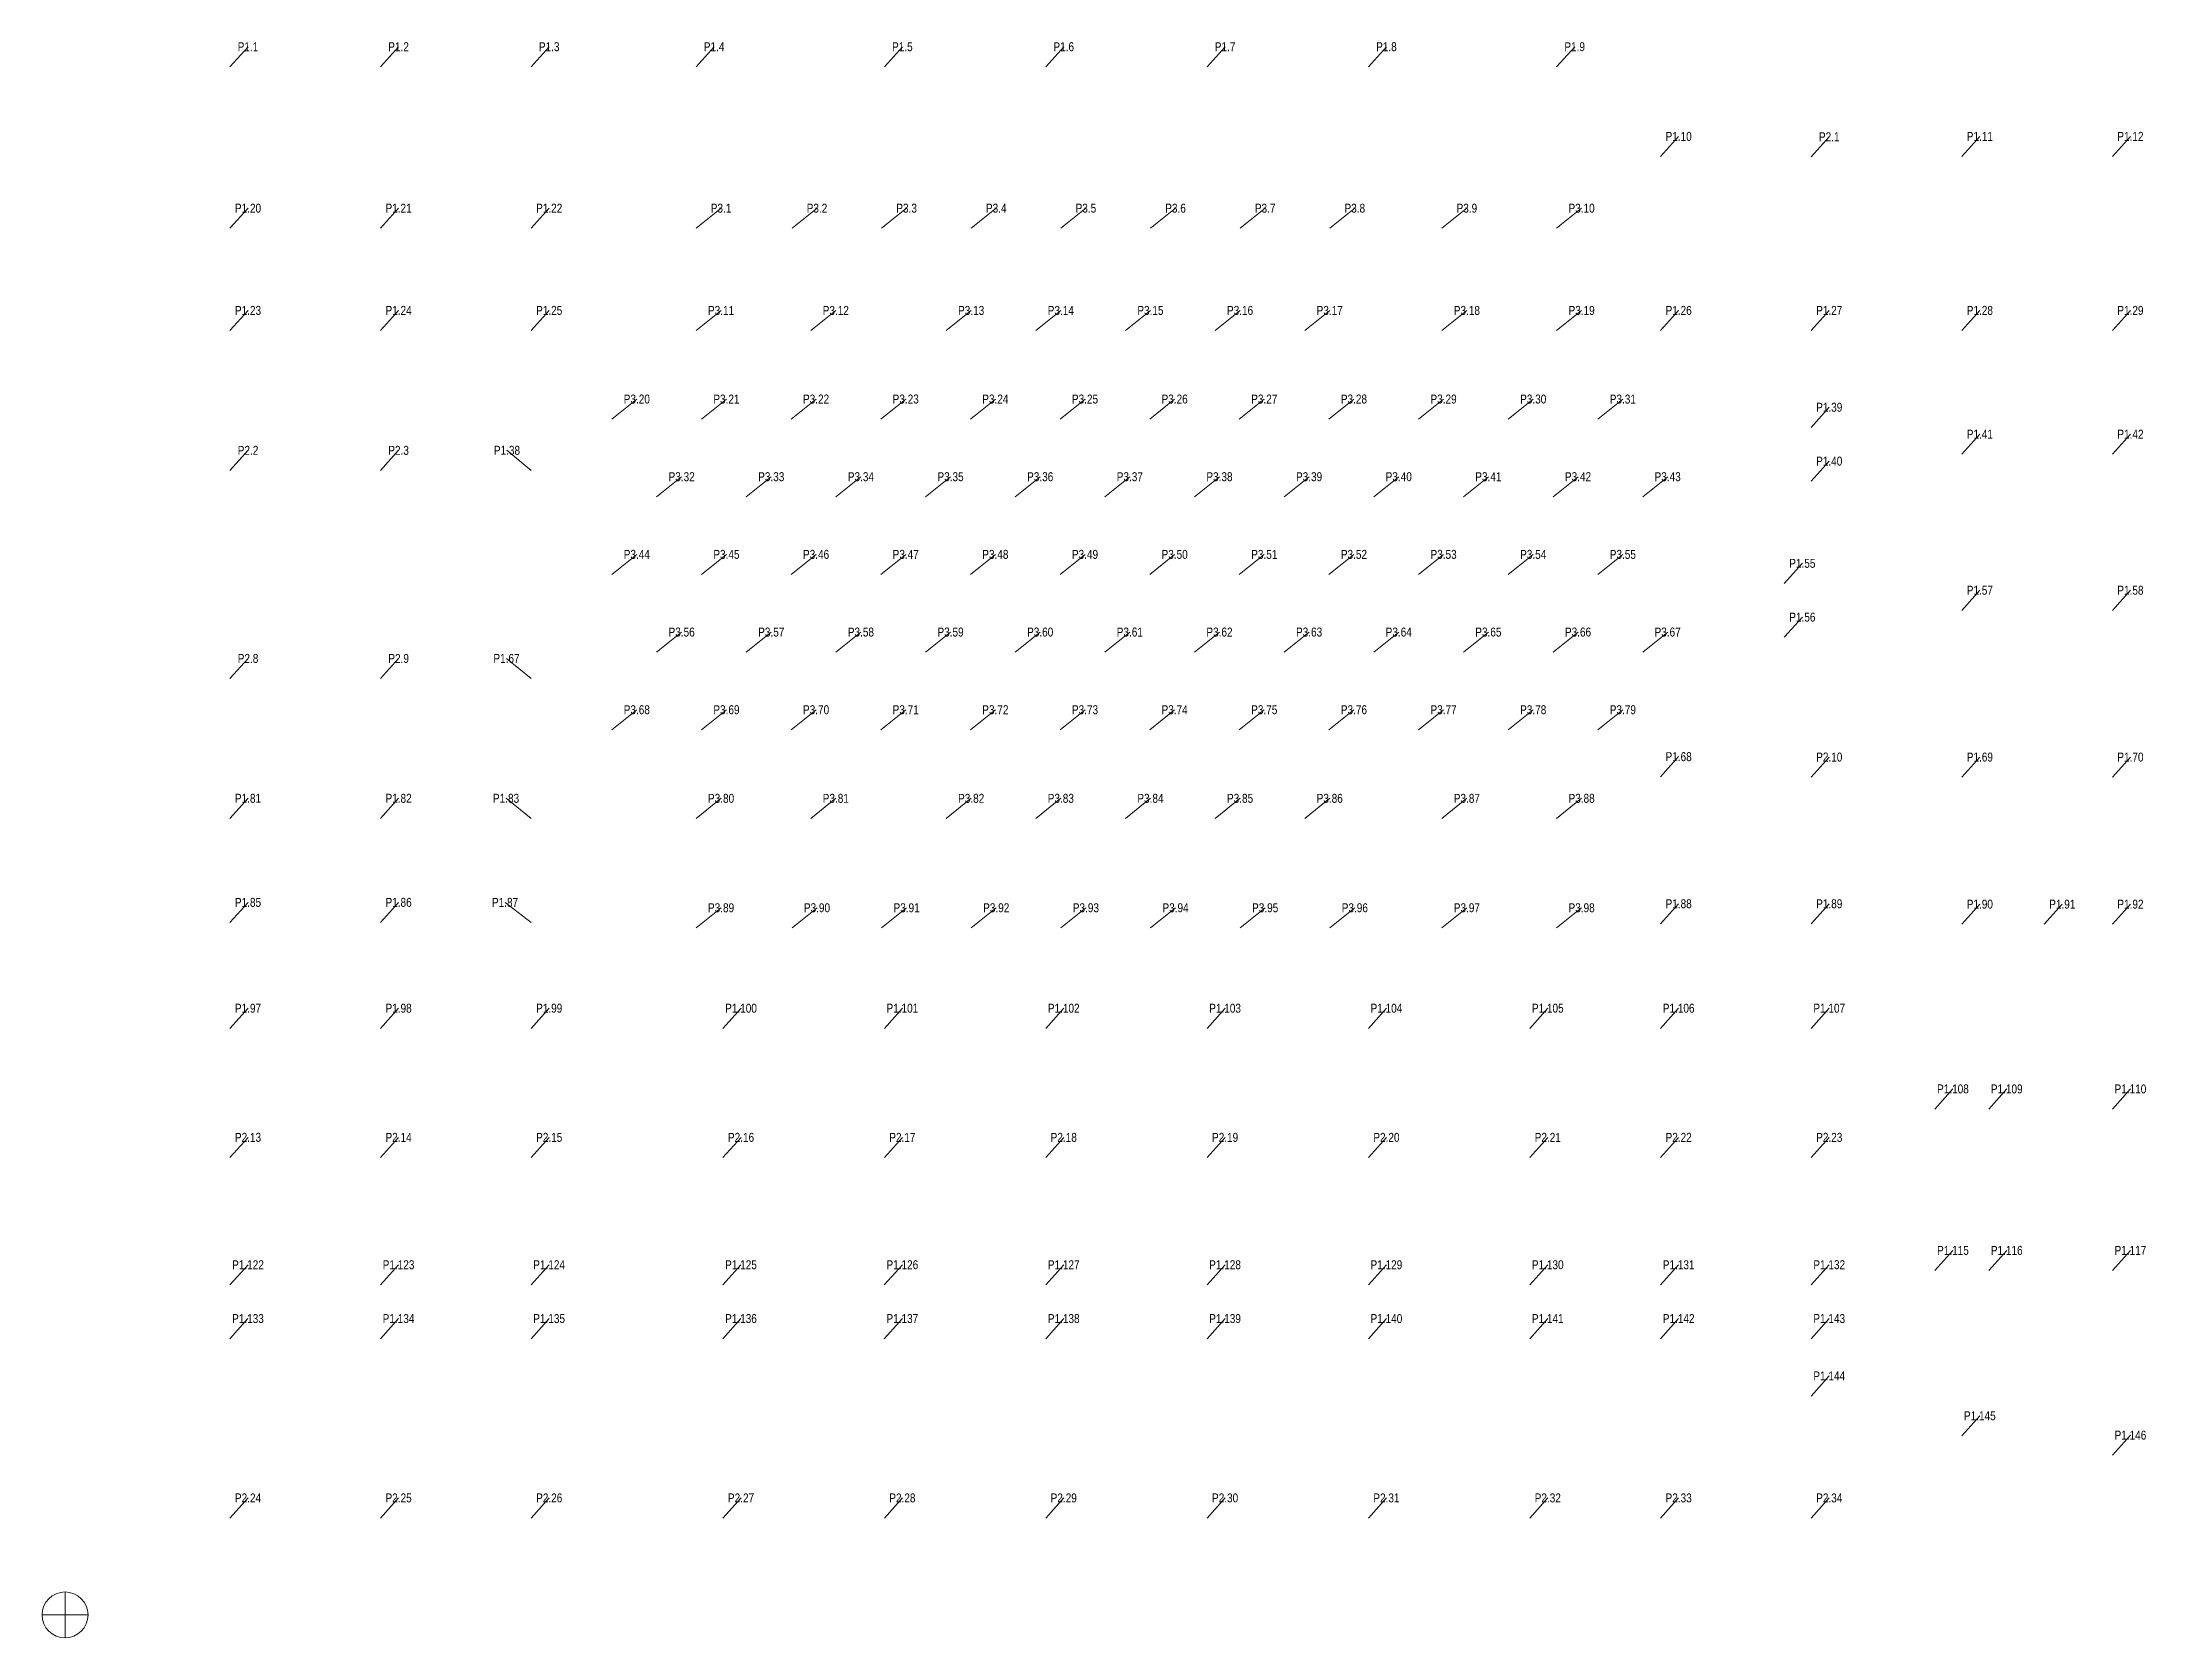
# Model space of a CAD drawing. Header units: millimetres. Extents: x -1281 to 209676, y -1281 to 87681.
# Drawn here: x -1281 to 116070, y -1281 to 87681 of the extents above; entities that cross this region are included whole.
import ezdxf
from ezdxf.enums import TextEntityAlignment as Align

# ---------------------------------------------------------------- set-up
doc = ezdxf.new("R2010")
doc.units = ezdxf.units.MM
doc.layers.get('Defpoints').update_dxf_attribs({"color": 151, "lineweight": 9})
for name, color, linetype, lineweight in [('NDC_S_ANNO', 7, 'Continuous', 20), ('NDC_S_DIM', 1, 'Continuous', 15), ('NDC_S_VN TEXT', 7, 'Continuous', 20)]:
    doc.layers.add(name, color=color, linetype=linetype, lineweight=lineweight)
doc.styles.add('ARIAL', font='arial.ttf', dxfattribs={"width": 0.8})
doc.styles.add('NDC_DIM', font='', dxfattribs={"width": 0.75})
doc.styles.get('NDC_DIM').set_extended_font_data('Dotum')
doc.dimstyles.new('NDC_dim_iso', dxfattribs={"dimtxt": 2.2, "dimasz": 1, "dimexe": 1.5, "dimexo": 2.5, "dimgap": 1, "dimtad": 1, "dimdec": 0, "dimzin": 0, "dimdsep": 46, "dimtxsty": 'NDC_DIM', "dimblk": 'DIMMARK', "dimcen": 0.09, "dimdle": 1.2, "dimclrd": 1, "dimclre": 1, "dimclrt": 3, "dimadec": 0, "dimazin": 0, "dimtfac": 1, "dimtdec": 0, "dimtix": 1, "dimtofl": 0, "dimtmove": 0, "dimatfit": 3, "dimfxl": 6, "dimfxlon": 1, "dimtolj": 1, "dimtzin": 0, "dimarcsym": 0})

# ---------------------------------------------------------------- blocks, each defined once
blk = doc.blocks.new('DIMMARK')
at = {"layer": 'NDC_S_DIM', "color": 1}
blk.add_line((-1.5, 0), (1, 0), dxfattribs=at)
at = {"layer": 'NDC_S_DIM', "color": 2, "const_width": 0.1}
blk.add_lwpolyline([(-0.42, -0.42), (0.42, 0.42)], dxfattribs=at)
blk = doc.blocks.new('*U185')
at = {"layer": 'NDC_S_ANNO', "ltscale": 0.8, "style": 'ARIAL', "width": 0.8}
blk.add_attdef('TEN', text='', height=2.5, dxfattribs=at).set_placement((5.03, 5.62), align=Align.MIDDLE_CENTER)
at = {"layer": 'NDC_S_ANNO', "ltscale": 0.8, "style": 'ARIAL', "width": 0.8, "flags": 1}
blk.add_attdef('CHU_THICH', text='', height=2.5, dxfattribs=at).set_placement((0, 0), align=Align.MIDDLE_CENTER)
at = {"layer": 'Defpoints'}
blk.add_leader([(0, 0), (5.03, 5.62)], dimstyle='NDC_dim_iso', override={"dimgap": 0.625, "dimtad": 0}, dxfattribs=at)
blk = doc.blocks.new('*U187')
at = {"layer": 'NDC_S_ANNO', "ltscale": 0.8, "style": 'ARIAL', "width": 0.8}
blk.add_attdef('TEN', text='', height=2.5, dxfattribs=at).set_placement((6.97, 5.62), align=Align.MIDDLE_CENTER)
at = {"layer": 'NDC_S_ANNO', "ltscale": 0.8, "style": 'ARIAL', "width": 0.8, "flags": 1}
blk.add_attdef('CHU_THICH', text='', height=2.5, dxfattribs=at).set_placement((0, 0), align=Align.MIDDLE_CENTER)
at = {"layer": 'Defpoints'}
blk.add_leader([(0, 0), (6.97, 5.62)], dimstyle='NDC_dim_iso', override={"dimgap": 0.625, "dimtad": 0}, dxfattribs=at)
blk = doc.blocks.new('*U186')
at = {"layer": 'NDC_S_ANNO', "ltscale": 0.8, "style": 'ARIAL', "width": 0.8}
blk.add_attdef('TEN', text='', height=2.5, dxfattribs=at).set_placement((-7, 5.62), align=Align.MIDDLE_CENTER)
at = {"layer": 'NDC_S_ANNO', "ltscale": 0.8, "style": 'ARIAL', "width": 0.8, "flags": 1}
blk.add_attdef('CHU_THICH', text='', height=2.5, dxfattribs=at).set_placement((0, 0), align=Align.MIDDLE_CENTER)
at = {"layer": 'Defpoints'}
blk.add_leader([(0, 0), (-7, 5.62)], dimstyle='NDC_dim_iso', override={"dimgap": 0.625, "dimtad": 0}, dxfattribs=at)
blk = doc.blocks.new('*U188')
at = {"layer": 'NDC_S_ANNO', "ltscale": 0.8, "style": 'ARIAL', "width": 0.8}
blk.add_attdef('TEN', text='', height=2.5, dxfattribs=at).set_placement((-6.75, 5.62), align=Align.MIDDLE_CENTER)
at = {"layer": 'NDC_S_ANNO', "ltscale": 0.8, "style": 'ARIAL', "width": 0.8, "flags": 1}
blk.add_attdef('CHU_THICH', text='', height=2.5, dxfattribs=at).set_placement((0, 0), align=Align.MIDDLE_CENTER)
at = {"layer": 'Defpoints'}
blk.add_leader([(0, 0), (-6.75, 5.62)], dimstyle='NDC_dim_iso', override={"dimgap": 0.625, "dimtad": 0}, dxfattribs=at)
blk = doc.blocks.new('*U189')
at = {"layer": 'NDC_S_ANNO', "ltscale": 0.8, "style": 'ARIAL', "width": 0.8}
blk.add_attdef('TEN', text='', height=2.5, dxfattribs=at).set_placement((-6.88, 5.62), align=Align.MIDDLE_CENTER)
at = {"layer": 'NDC_S_ANNO', "ltscale": 0.8, "style": 'ARIAL', "width": 0.8, "flags": 1}
blk.add_attdef('CHU_THICH', text='', height=2.5, dxfattribs=at).set_placement((0, 0), align=Align.MIDDLE_CENTER)
at = {"layer": 'Defpoints'}
blk.add_leader([(0, 0), (-6.88, 5.62)], dimstyle='NDC_dim_iso', override={"dimgap": 0.625, "dimtad": 0}, dxfattribs=at)
blk = doc.blocks.new('*U192')
at = {"layer": 'NDC_S_ANNO', "ltscale": 0.8, "style": 'ARIAL', "width": 0.8}
blk.add_attdef('TEN', text='', height=2.5, dxfattribs=at).set_placement((-7.28, 5.62), align=Align.MIDDLE_CENTER)
at = {"layer": 'NDC_S_ANNO', "ltscale": 0.8, "style": 'ARIAL', "width": 0.8, "flags": 1}
blk.add_attdef('CHU_THICH', text='', height=2.5, dxfattribs=at).set_placement((0, 0), align=Align.MIDDLE_CENTER)
at = {"layer": 'Defpoints'}
blk.add_leader([(0, 0), (-7.28, 5.62)], dimstyle='NDC_dim_iso', override={"dimgap": 0.625, "dimtad": 0}, dxfattribs=at)

msp = doc.modelspace()

# ---------------------------------------------------------------- linework, layer by layer
at = {"layer": 'Defpoints'}
for p, q in [((0, 1281), (0, -1281)), ((-1281, 0), (1281, 0))]:
    msp.add_line(p, q, dxfattribs=at)
msp.add_circle((0, 0), 1281, dxfattribs=at)

# ---------------------------------------------------------------- block references
at = {"layer": 'NDC_S_VN TEXT', "xscale": 200, "yscale": 200, "zscale": 200}
for name, p, values in [('*U185', (9200, 86300), {'TEN': 'P1.1'}), ('*U185', (17600, 86300), {'TEN': 'P1.2'}), ('*U185', (26000, 86300), {'TEN': 'P1.3'}), ('*U185', (35200, 86300), {'TEN': 'P1.4'}), ('*U185', (45700, 86300), {'TEN': 'P1.5'}), ('*U185', (54700, 86300), {'TEN': 'P1.6'}), ('*U185', (63700, 86300), {'TEN': 'P1.7'}), ('*U185', (72700, 86300), {'TEN': 'P1.8'}), ('*U185', (83200, 86300), {'TEN': 'P1.9'}), ('*U185', (89000, 81300), {'TEN': 'P1.10'}), ('*U185', (105800, 81300), {'TEN': 'P1.11'}), ('*U185', (114200, 81300), {'TEN': 'P1.12'}), ('*U185', (9200, 77300), {'TEN': 'P1.20'}), ('*U185', (17600, 77300), {'TEN': 'P1.21'}), ('*U185', (26000, 77300), {'TEN': 'P1.22'}), ('*U185', (9200, 71600), {'TEN': 'P1.23'}), ('*U185', (17600, 71600), {'TEN': 'P1.24'}), ('*U185', (26000, 71600), {'TEN': 'P1.25'}), ('*U185', (89000, 71600), {'TEN': 'P1.26'}), ('*U185', (97400, 71600), {'TEN': 'P1.27'}), ('*U185', (105800, 71600), {'TEN': 'P1.28'}), ('*U185', (114200, 71600), {'TEN': 'P1.29'}), ('*U185', (97400, 66200), {'TEN': 'P1.39'}), ('*U185', (105800, 64700), {'TEN': 'P1.41'}), ('*U185', (114200, 64700), {'TEN': 'P1.42'}), ('*U188', (26000, 63800), {'TEN': 'P1.38'}), ('*U185', (97400, 63200), {'TEN': 'P1.40'}), ('*U185', (95900, 57500), {'TEN': 'P1.55'}), ('*U185', (105800, 56000), {'TEN': 'P1.57'}), ('*U185', (114200, 56000), {'TEN': 'P1.58'}), ('*U185', (95900, 54500), {'TEN': 'P1.56'}), ('*U189', (26000, 52200), {'TEN': 'P1.67'}), ('*U185', (89000, 46722), {'TEN': 'P1.68'}), ('*U185', (105800, 46700), {'TEN': 'P1.69'}), ('*U185', (114200, 46700), {'TEN': 'P1.70'}), ('*U185', (9200, 44400), {'TEN': 'P1.81'}), ('*U185', (17600, 44400), {'TEN': 'P1.82'}), ('*U186', (26000, 44400), {'TEN': 'P1.83'}), ('*U185', (9200, 38600), {'TEN': 'P1.85'}), ('*U185', (17600, 38600), {'TEN': 'P1.86'}), ('*U192', (26000, 38600), {'TEN': 'P1.87'}), ('*U185', (89000, 38522), {'TEN': 'P1.88'}), ('*U185', (97400, 38522), {'TEN': 'P1.89'}), ('*U185', (105800, 38500), {'TEN': 'P1.90'}), ('*U185', (110400, 38500), {'TEN': 'P1.91'}), ('*U185', (114200, 38500), {'TEN': 'P1.92'}), ('*U185', (9200, 32700), {'TEN': 'P1.97'}), ('*U185', (17600, 32700), {'TEN': 'P1.98'}), ('*U185', (26000, 32700), {'TEN': 'P1.99'}), ('*U185', (36700, 32700), {'TEN': 'P1.100'}), ('*U185', (45700, 32700), {'TEN': 'P1.101'}), ('*U185', (54700, 32700), {'TEN': 'P1.102'}), ('*U185', (63700, 32700), {'TEN': 'P1.103'}), ('*U185', (72700, 32700), {'TEN': 'P1.104'}), ('*U185', (81700, 32700), {'TEN': 'P1.105'}), ('*U185', (89000, 32700), {'TEN': 'P1.106'}), ('*U185', (97400, 32700), {'TEN': 'P1.107'}), ('*U185', (104300, 28200), {'TEN': 'P1.108'}), ('*U185', (107300, 28200), {'TEN': 'P1.109'}), ('*U185', (114200, 28200), {'TEN': 'P1.110'}), ('*U185', (104300, 19200), {'TEN': 'P1.115'}), ('*U185', (107300, 19200), {'TEN': 'P1.116'}), ('*U185', (114200, 19200), {'TEN': 'P1.117'}), ('*U185', (9200, 18398), {'TEN': 'P1.122'}), ('*U185', (17598, 18398), {'TEN': 'P1.123'}), ('*U185', (25998, 18398), {'TEN': 'P1.124'}), ('*U185', (36698, 18398), {'TEN': 'P1.125'}), ('*U185', (45698, 18398), {'TEN': 'P1.126'}), ('*U185', (54700, 18398), {'TEN': 'P1.127'}), ('*U185', (63698, 18398), {'TEN': 'P1.128'}), ('*U185', (72698, 18398), {'TEN': 'P1.129'}), ('*U185', (81698, 18398), {'TEN': 'P1.130'}), ('*U185', (89000, 18398), {'TEN': 'P1.131'}), ('*U185', (97400, 18400), {'TEN': 'P1.132'}), ('*U185', (9198, 15398), {'TEN': 'P1.133'}), ('*U185', (17598, 15398), {'TEN': 'P1.134'}), ('*U185', (25998, 15398), {'TEN': 'P1.135'}), ('*U185', (36698, 15398), {'TEN': 'P1.136'}), ('*U185', (45698, 15398), {'TEN': 'P1.137'}), ('*U185', (54700, 15398), {'TEN': 'P1.138'}), ('*U185', (63698, 15398), {'TEN': 'P1.139'}), ('*U185', (72700, 15398), {'TEN': 'P1.140'}), ('*U185', (81698, 15398), {'TEN': 'P1.141'}), ('*U185', (89000, 15400), {'TEN': 'P1.142'}), ('*U185', (97400, 15400), {'TEN': 'P1.143'}), ('*U185', (97400, 12200), {'TEN': 'P1.144'}), ('*U185', (105800, 9980), {'TEN': 'P1.145'}), ('*U185', (114200, 8900), {'TEN': 'P1.146'})]:
    msp.add_blockref(name, p, dxfattribs=at).add_auto_attribs(values)
at = {"layer": 'NDC_S_VN TEXT'}
ref = msp.add_blockref('*U185', (97400, 81278), dxfattribs=dict(at, xscale=200, yscale=200, zscale=200))
ref.add_attrib('TEN', 'P2.1', dxfattribs={"layer": 'NDC_S_ANNO', "color": 3, "ltscale": 0.8, "height": 500, "style": 'ARIAL', "width": 0.8}).set_placement((98407, 82402), align=Align.MIDDLE_CENTER)
ref = msp.add_blockref('*U187', (35200, 77300), dxfattribs=dict(at, xscale=200, yscale=200, zscale=200))
ref.add_attrib('TEN', 'P3.1', dxfattribs={"layer": 'NDC_S_ANNO', "color": 6, "ltscale": 0.8, "height": 500, "style": 'ARIAL', "width": 0.8}).set_placement((36593, 78423), align=Align.MIDDLE_CENTER)
ref = msp.add_blockref('*U187', (40550, 77300), dxfattribs=dict(at, xscale=200, yscale=200, zscale=200))
ref.add_attrib('TEN', 'P3.2', dxfattribs={"layer": 'NDC_S_ANNO', "color": 6, "ltscale": 0.8, "height": 500, "style": 'ARIAL', "width": 0.8}).set_placement((41943, 78423), align=Align.MIDDLE_CENTER)
ref = msp.add_blockref('*U187', (45550, 77300), dxfattribs=dict(at, xscale=200, yscale=200, zscale=200))
ref.add_attrib('TEN', 'P3.3', dxfattribs={"layer": 'NDC_S_ANNO', "color": 6, "ltscale": 0.8, "height": 500, "style": 'ARIAL', "width": 0.8}).set_placement((46943, 78423), align=Align.MIDDLE_CENTER)
ref = msp.add_blockref('*U187', (50550, 77300), dxfattribs=dict(at, xscale=200, yscale=200, zscale=200))
ref.add_attrib('TEN', 'P3.4', dxfattribs={"layer": 'NDC_S_ANNO', "color": 6, "ltscale": 0.8, "height": 500, "style": 'ARIAL', "width": 0.8}).set_placement((51943, 78423), align=Align.MIDDLE_CENTER)
ref = msp.add_blockref('*U187', (55550, 77300), dxfattribs=dict(at, xscale=200, yscale=200, zscale=200))
ref.add_attrib('TEN', 'P3.5', dxfattribs={"layer": 'NDC_S_ANNO', "color": 6, "ltscale": 0.8, "height": 500, "style": 'ARIAL', "width": 0.8}).set_placement((56943, 78423), align=Align.MIDDLE_CENTER)
ref = msp.add_blockref('*U187', (60550, 77300), dxfattribs=dict(at, xscale=200, yscale=200, zscale=200))
ref.add_attrib('TEN', 'P3.6', dxfattribs={"layer": 'NDC_S_ANNO', "color": 6, "ltscale": 0.8, "height": 500, "style": 'ARIAL', "width": 0.8}).set_placement((61943, 78423), align=Align.MIDDLE_CENTER)
ref = msp.add_blockref('*U187', (65550, 77300), dxfattribs=dict(at, xscale=200, yscale=200, zscale=200))
ref.add_attrib('TEN', 'P3.7', dxfattribs={"layer": 'NDC_S_ANNO', "color": 6, "ltscale": 0.8, "height": 500, "style": 'ARIAL', "width": 0.8}).set_placement((66943, 78423), align=Align.MIDDLE_CENTER)
ref = msp.add_blockref('*U187', (70550, 77300), dxfattribs=dict(at, xscale=200, yscale=200, zscale=200))
ref.add_attrib('TEN', 'P3.8', dxfattribs={"layer": 'NDC_S_ANNO', "color": 6, "ltscale": 0.8, "height": 500, "style": 'ARIAL', "width": 0.8}).set_placement((71943, 78423), align=Align.MIDDLE_CENTER)
ref = msp.add_blockref('*U187', (76800, 77300), dxfattribs=dict(at, xscale=200, yscale=200, zscale=200))
ref.add_attrib('TEN', 'P3.9', dxfattribs={"layer": 'NDC_S_ANNO', "color": 6, "ltscale": 0.8, "height": 500, "style": 'ARIAL', "width": 0.8}).set_placement((78193, 78423), align=Align.MIDDLE_CENTER)
ref = msp.add_blockref('*U187', (83200, 77300), dxfattribs=dict(at, xscale=200, yscale=200, zscale=200))
ref.add_attrib('TEN', 'P3.10', dxfattribs={"layer": 'NDC_S_ANNO', "color": 6, "ltscale": 0.8, "height": 500, "style": 'ARIAL', "width": 0.8}).set_placement((84593, 78423), align=Align.MIDDLE_CENTER)
ref = msp.add_blockref('*U187', (35200, 71600), dxfattribs=dict(at, xscale=200, yscale=200, zscale=200))
ref.add_attrib('TEN', 'P3.11', dxfattribs={"layer": 'NDC_S_ANNO', "color": 6, "ltscale": 0.8, "height": 500, "style": 'ARIAL', "width": 0.8}).set_placement((36593, 72723), align=Align.MIDDLE_CENTER)
ref = msp.add_blockref('*U187', (41600, 71600), dxfattribs=dict(at, xscale=200, yscale=200, zscale=200))
ref.add_attrib('TEN', 'P3.12', dxfattribs={"layer": 'NDC_S_ANNO', "color": 6, "ltscale": 0.8, "height": 500, "style": 'ARIAL', "width": 0.8}).set_placement((42993, 72723), align=Align.MIDDLE_CENTER)
ref = msp.add_blockref('*U187', (49150, 71600), dxfattribs=dict(at, xscale=200, yscale=200, zscale=200))
ref.add_attrib('TEN', 'P3.13', dxfattribs={"layer": 'NDC_S_ANNO', "color": 6, "ltscale": 0.8, "height": 500, "style": 'ARIAL', "width": 0.8}).set_placement((50543, 72723), align=Align.MIDDLE_CENTER)
ref = msp.add_blockref('*U187', (54150, 71600), dxfattribs=dict(at, xscale=200, yscale=200, zscale=200))
ref.add_attrib('TEN', 'P3.14', dxfattribs={"layer": 'NDC_S_ANNO', "color": 6, "ltscale": 0.8, "height": 500, "style": 'ARIAL', "width": 0.8}).set_placement((55543, 72723), align=Align.MIDDLE_CENTER)
ref = msp.add_blockref('*U187', (59150, 71600), dxfattribs=dict(at, xscale=200, yscale=200, zscale=200))
ref.add_attrib('TEN', 'P3.15', dxfattribs={"layer": 'NDC_S_ANNO', "color": 6, "ltscale": 0.8, "height": 500, "style": 'ARIAL', "width": 0.8}).set_placement((60543, 72723), align=Align.MIDDLE_CENTER)
ref = msp.add_blockref('*U187', (64150, 71600), dxfattribs=dict(at, xscale=200, yscale=200, zscale=200))
ref.add_attrib('TEN', 'P3.16', dxfattribs={"layer": 'NDC_S_ANNO', "color": 6, "ltscale": 0.8, "height": 500, "style": 'ARIAL', "width": 0.8}).set_placement((65543, 72723), align=Align.MIDDLE_CENTER)
ref = msp.add_blockref('*U187', (69150, 71600), dxfattribs=dict(at, xscale=200, yscale=200, zscale=200))
ref.add_attrib('TEN', 'P3.17', dxfattribs={"layer": 'NDC_S_ANNO', "color": 6, "ltscale": 0.8, "height": 500, "style": 'ARIAL', "width": 0.8}).set_placement((70543, 72723), align=Align.MIDDLE_CENTER)
ref = msp.add_blockref('*U187', (76800, 71600), dxfattribs=dict(at, xscale=200, yscale=200, zscale=200))
ref.add_attrib('TEN', 'P3.18', dxfattribs={"layer": 'NDC_S_ANNO', "color": 6, "ltscale": 0.8, "height": 500, "style": 'ARIAL', "width": 0.8}).set_placement((78193, 72723), align=Align.MIDDLE_CENTER)
ref = msp.add_blockref('*U187', (83200, 71600), dxfattribs=dict(at, xscale=200, yscale=200, zscale=200))
ref.add_attrib('TEN', 'P3.19', dxfattribs={"layer": 'NDC_S_ANNO', "color": 6, "ltscale": 0.8, "height": 500, "style": 'ARIAL', "width": 0.8}).set_placement((84593, 72723), align=Align.MIDDLE_CENTER)
ref = msp.add_blockref('*U187', (30500, 66660), dxfattribs=dict(at, xscale=200, yscale=200, zscale=200))
ref.add_attrib('TEN', 'P3.20', dxfattribs={"layer": 'NDC_S_ANNO', "color": 6, "ltscale": 0.8, "height": 500, "style": 'ARIAL', "width": 0.8}).set_placement((31893, 67783), align=Align.MIDDLE_CENTER)
ref = msp.add_blockref('*U187', (35500, 66660), dxfattribs=dict(at, xscale=200, yscale=200, zscale=200))
ref.add_attrib('TEN', 'P3.21', dxfattribs={"layer": 'NDC_S_ANNO', "color": 6, "ltscale": 0.8, "height": 500, "style": 'ARIAL', "width": 0.8}).set_placement((36893, 67783), align=Align.MIDDLE_CENTER)
ref = msp.add_blockref('*U187', (40500, 66660), dxfattribs=dict(at, xscale=200, yscale=200, zscale=200))
ref.add_attrib('TEN', 'P3.22', dxfattribs={"layer": 'NDC_S_ANNO', "color": 6, "ltscale": 0.8, "height": 500, "style": 'ARIAL', "width": 0.8}).set_placement((41893, 67783), align=Align.MIDDLE_CENTER)
ref = msp.add_blockref('*U187', (45500, 66660), dxfattribs=dict(at, xscale=200, yscale=200, zscale=200))
ref.add_attrib('TEN', 'P3.23', dxfattribs={"layer": 'NDC_S_ANNO', "color": 6, "ltscale": 0.8, "height": 500, "style": 'ARIAL', "width": 0.8}).set_placement((46893, 67783), align=Align.MIDDLE_CENTER)
ref = msp.add_blockref('*U187', (50500, 66660), dxfattribs=dict(at, xscale=200, yscale=200, zscale=200))
ref.add_attrib('TEN', 'P3.24', dxfattribs={"layer": 'NDC_S_ANNO', "color": 6, "ltscale": 0.8, "height": 500, "style": 'ARIAL', "width": 0.8}).set_placement((51893, 67783), align=Align.MIDDLE_CENTER)
ref = msp.add_blockref('*U187', (55500, 66660), dxfattribs=dict(at, xscale=200, yscale=200, zscale=200))
ref.add_attrib('TEN', 'P3.25', dxfattribs={"layer": 'NDC_S_ANNO', "color": 6, "ltscale": 0.8, "height": 500, "style": 'ARIAL', "width": 0.8}).set_placement((56893, 67783), align=Align.MIDDLE_CENTER)
ref = msp.add_blockref('*U187', (60500, 66660), dxfattribs=dict(at, xscale=200, yscale=200, zscale=200))
ref.add_attrib('TEN', 'P3.26', dxfattribs={"layer": 'NDC_S_ANNO', "color": 6, "ltscale": 0.8, "height": 500, "style": 'ARIAL', "width": 0.8}).set_placement((61893, 67783), align=Align.MIDDLE_CENTER)
ref = msp.add_blockref('*U187', (65500, 66660), dxfattribs=dict(at, xscale=200, yscale=200, zscale=200))
ref.add_attrib('TEN', 'P3.27', dxfattribs={"layer": 'NDC_S_ANNO', "color": 6, "ltscale": 0.8, "height": 500, "style": 'ARIAL', "width": 0.8}).set_placement((66893, 67783), align=Align.MIDDLE_CENTER)
ref = msp.add_blockref('*U187', (70500, 66660), dxfattribs=dict(at, xscale=200, yscale=200, zscale=200))
ref.add_attrib('TEN', 'P3.28', dxfattribs={"layer": 'NDC_S_ANNO', "color": 6, "ltscale": 0.8, "height": 500, "style": 'ARIAL', "width": 0.8}).set_placement((71893, 67783), align=Align.MIDDLE_CENTER)
ref = msp.add_blockref('*U187', (75500, 66660), dxfattribs=dict(at, xscale=200, yscale=200, zscale=200))
ref.add_attrib('TEN', 'P3.29', dxfattribs={"layer": 'NDC_S_ANNO', "color": 6, "ltscale": 0.8, "height": 500, "style": 'ARIAL', "width": 0.8}).set_placement((76893, 67783), align=Align.MIDDLE_CENTER)
ref = msp.add_blockref('*U187', (80500, 66660), dxfattribs=dict(at, xscale=200, yscale=200, zscale=200))
ref.add_attrib('TEN', 'P3.30', dxfattribs={"layer": 'NDC_S_ANNO', "color": 6, "ltscale": 0.8, "height": 500, "style": 'ARIAL', "width": 0.8}).set_placement((81893, 67783), align=Align.MIDDLE_CENTER)
ref = msp.add_blockref('*U187', (85500, 66660), dxfattribs=dict(at, xscale=200, yscale=200, zscale=200))
ref.add_attrib('TEN', 'P3.31', dxfattribs={"layer": 'NDC_S_ANNO', "color": 6, "ltscale": 0.8, "height": 500, "style": 'ARIAL', "width": 0.8}).set_placement((86893, 67783), align=Align.MIDDLE_CENTER)
ref = msp.add_blockref('*U185', (9200, 63800), dxfattribs=dict(at, xscale=200, yscale=200, zscale=200))
ref.add_attrib('TEN', 'P2.2', dxfattribs={"layer": 'NDC_S_ANNO', "color": 3, "ltscale": 0.8, "height": 500, "style": 'ARIAL', "width": 0.8}).set_placement((10207, 64923), align=Align.MIDDLE_CENTER)
ref = msp.add_blockref('*U185', (17600, 63800), dxfattribs=dict(at, xscale=200, yscale=200, zscale=200))
ref.add_attrib('TEN', 'P2.3', dxfattribs={"layer": 'NDC_S_ANNO', "color": 3, "ltscale": 0.8, "height": 500, "style": 'ARIAL', "width": 0.8}).set_placement((18607, 64923), align=Align.MIDDLE_CENTER)
ref = msp.add_blockref('*U187', (33000, 62330), dxfattribs=dict(at, xscale=200, yscale=200, zscale=200))
ref.add_attrib('TEN', 'P3.32', dxfattribs={"layer": 'NDC_S_ANNO', "color": 6, "ltscale": 0.8, "height": 500, "style": 'ARIAL', "width": 0.8}).set_placement((34393, 63453), align=Align.MIDDLE_CENTER)
ref = msp.add_blockref('*U187', (38000, 62330), dxfattribs=dict(at, xscale=200, yscale=200, zscale=200))
ref.add_attrib('TEN', 'P3.33', dxfattribs={"layer": 'NDC_S_ANNO', "color": 6, "ltscale": 0.8, "height": 500, "style": 'ARIAL', "width": 0.8}).set_placement((39393, 63453), align=Align.MIDDLE_CENTER)
ref = msp.add_blockref('*U187', (43000, 62330), dxfattribs=dict(at, xscale=200, yscale=200, zscale=200))
ref.add_attrib('TEN', 'P3.34', dxfattribs={"layer": 'NDC_S_ANNO', "color": 6, "ltscale": 0.8, "height": 500, "style": 'ARIAL', "width": 0.8}).set_placement((44393, 63453), align=Align.MIDDLE_CENTER)
ref = msp.add_blockref('*U187', (48000, 62330), dxfattribs=dict(at, xscale=200, yscale=200, zscale=200))
ref.add_attrib('TEN', 'P3.35', dxfattribs={"layer": 'NDC_S_ANNO', "color": 6, "ltscale": 0.8, "height": 500, "style": 'ARIAL', "width": 0.8}).set_placement((49393, 63453), align=Align.MIDDLE_CENTER)
ref = msp.add_blockref('*U187', (53000, 62330), dxfattribs=dict(at, xscale=200, yscale=200, zscale=200))
ref.add_attrib('TEN', 'P3.36', dxfattribs={"layer": 'NDC_S_ANNO', "color": 6, "ltscale": 0.8, "height": 500, "style": 'ARIAL', "width": 0.8}).set_placement((54393, 63453), align=Align.MIDDLE_CENTER)
ref = msp.add_blockref('*U187', (58000, 62330), dxfattribs=dict(at, xscale=200, yscale=200, zscale=200))
ref.add_attrib('TEN', 'P3.37', dxfattribs={"layer": 'NDC_S_ANNO', "color": 6, "ltscale": 0.8, "height": 500, "style": 'ARIAL', "width": 0.8}).set_placement((59393, 63453), align=Align.MIDDLE_CENTER)
ref = msp.add_blockref('*U187', (63000, 62330), dxfattribs=dict(at, xscale=200, yscale=200, zscale=200))
ref.add_attrib('TEN', 'P3.38', dxfattribs={"layer": 'NDC_S_ANNO', "color": 6, "ltscale": 0.8, "height": 500, "style": 'ARIAL', "width": 0.8}).set_placement((64393, 63453), align=Align.MIDDLE_CENTER)
ref = msp.add_blockref('*U187', (68000, 62330), dxfattribs=dict(at, xscale=200, yscale=200, zscale=200))
ref.add_attrib('TEN', 'P3.39', dxfattribs={"layer": 'NDC_S_ANNO', "color": 6, "ltscale": 0.8, "height": 500, "style": 'ARIAL', "width": 0.8}).set_placement((69393, 63453), align=Align.MIDDLE_CENTER)
ref = msp.add_blockref('*U187', (73000, 62330), dxfattribs=dict(at, xscale=200, yscale=200, zscale=200))
ref.add_attrib('TEN', 'P3.40', dxfattribs={"layer": 'NDC_S_ANNO', "color": 6, "ltscale": 0.8, "height": 500, "style": 'ARIAL', "width": 0.8}).set_placement((74393, 63453), align=Align.MIDDLE_CENTER)
ref = msp.add_blockref('*U187', (78000, 62330), dxfattribs=dict(at, xscale=200, yscale=200, zscale=200))
ref.add_attrib('TEN', 'P3.41', dxfattribs={"layer": 'NDC_S_ANNO', "color": 6, "ltscale": 0.8, "height": 500, "style": 'ARIAL', "width": 0.8}).set_placement((79393, 63453), align=Align.MIDDLE_CENTER)
ref = msp.add_blockref('*U187', (83000, 62330), dxfattribs=dict(at, xscale=200, yscale=200, zscale=200))
ref.add_attrib('TEN', 'P3.42', dxfattribs={"layer": 'NDC_S_ANNO', "color": 6, "ltscale": 0.8, "height": 500, "style": 'ARIAL', "width": 0.8}).set_placement((84393, 63453), align=Align.MIDDLE_CENTER)
ref = msp.add_blockref('*U187', (88000, 62330), dxfattribs=dict(at, xscale=200, yscale=200, zscale=200))
ref.add_attrib('TEN', 'P3.43', dxfattribs={"layer": 'NDC_S_ANNO', "color": 6, "ltscale": 0.8, "height": 500, "style": 'ARIAL', "width": 0.8}).set_placement((89393, 63453), align=Align.MIDDLE_CENTER)
ref = msp.add_blockref('*U187', (30500, 58000), dxfattribs=dict(at, xscale=200, yscale=200, zscale=200))
ref.add_attrib('TEN', 'P3.44', dxfattribs={"layer": 'NDC_S_ANNO', "color": 6, "ltscale": 0.8, "height": 500, "style": 'ARIAL', "width": 0.8}).set_placement((31893, 59123), align=Align.MIDDLE_CENTER)
ref = msp.add_blockref('*U187', (35500, 58000), dxfattribs=dict(at, xscale=200, yscale=200, zscale=200))
ref.add_attrib('TEN', 'P3.45', dxfattribs={"layer": 'NDC_S_ANNO', "color": 6, "ltscale": 0.8, "height": 500, "style": 'ARIAL', "width": 0.8}).set_placement((36893, 59123), align=Align.MIDDLE_CENTER)
ref = msp.add_blockref('*U187', (40500, 58000), dxfattribs=dict(at, xscale=200, yscale=200, zscale=200))
ref.add_attrib('TEN', 'P3.46', dxfattribs={"layer": 'NDC_S_ANNO', "color": 6, "ltscale": 0.8, "height": 500, "style": 'ARIAL', "width": 0.8}).set_placement((41893, 59123), align=Align.MIDDLE_CENTER)
ref = msp.add_blockref('*U187', (45500, 58000), dxfattribs=dict(at, xscale=200, yscale=200, zscale=200))
ref.add_attrib('TEN', 'P3.47', dxfattribs={"layer": 'NDC_S_ANNO', "color": 6, "ltscale": 0.8, "height": 500, "style": 'ARIAL', "width": 0.8}).set_placement((46893, 59123), align=Align.MIDDLE_CENTER)
ref = msp.add_blockref('*U187', (50500, 58000), dxfattribs=dict(at, xscale=200, yscale=200, zscale=200))
ref.add_attrib('TEN', 'P3.48', dxfattribs={"layer": 'NDC_S_ANNO', "color": 6, "ltscale": 0.8, "height": 500, "style": 'ARIAL', "width": 0.8}).set_placement((51893, 59123), align=Align.MIDDLE_CENTER)
ref = msp.add_blockref('*U187', (55500, 58000), dxfattribs=dict(at, xscale=200, yscale=200, zscale=200))
ref.add_attrib('TEN', 'P3.49', dxfattribs={"layer": 'NDC_S_ANNO', "color": 6, "ltscale": 0.8, "height": 500, "style": 'ARIAL', "width": 0.8}).set_placement((56893, 59123), align=Align.MIDDLE_CENTER)
ref = msp.add_blockref('*U187', (60500, 58000), dxfattribs=dict(at, xscale=200, yscale=200, zscale=200))
ref.add_attrib('TEN', 'P3.50', dxfattribs={"layer": 'NDC_S_ANNO', "color": 6, "ltscale": 0.8, "height": 500, "style": 'ARIAL', "width": 0.8}).set_placement((61893, 59123), align=Align.MIDDLE_CENTER)
ref = msp.add_blockref('*U187', (65500, 58000), dxfattribs=dict(at, xscale=200, yscale=200, zscale=200))
ref.add_attrib('TEN', 'P3.51', dxfattribs={"layer": 'NDC_S_ANNO', "color": 6, "ltscale": 0.8, "height": 500, "style": 'ARIAL', "width": 0.8}).set_placement((66893, 59123), align=Align.MIDDLE_CENTER)
ref = msp.add_blockref('*U187', (70500, 58000), dxfattribs=dict(at, xscale=200, yscale=200, zscale=200))
ref.add_attrib('TEN', 'P3.52', dxfattribs={"layer": 'NDC_S_ANNO', "color": 6, "ltscale": 0.8, "height": 500, "style": 'ARIAL', "width": 0.8}).set_placement((71893, 59123), align=Align.MIDDLE_CENTER)
ref = msp.add_blockref('*U187', (75500, 58000), dxfattribs=dict(at, xscale=200, yscale=200, zscale=200))
ref.add_attrib('TEN', 'P3.53', dxfattribs={"layer": 'NDC_S_ANNO', "color": 6, "ltscale": 0.8, "height": 500, "style": 'ARIAL', "width": 0.8}).set_placement((76893, 59123), align=Align.MIDDLE_CENTER)
ref = msp.add_blockref('*U187', (80500, 58000), dxfattribs=dict(at, xscale=200, yscale=200, zscale=200))
ref.add_attrib('TEN', 'P3.54', dxfattribs={"layer": 'NDC_S_ANNO', "color": 6, "ltscale": 0.8, "height": 500, "style": 'ARIAL', "width": 0.8}).set_placement((81893, 59123), align=Align.MIDDLE_CENTER)
ref = msp.add_blockref('*U187', (85500, 58000), dxfattribs=dict(at, xscale=200, yscale=200, zscale=200))
ref.add_attrib('TEN', 'P3.55', dxfattribs={"layer": 'NDC_S_ANNO', "color": 6, "ltscale": 0.8, "height": 500, "style": 'ARIAL', "width": 0.8}).set_placement((86893, 59123), align=Align.MIDDLE_CENTER)
ref = msp.add_blockref('*U187', (33000, 53670), dxfattribs=dict(at, xscale=200, yscale=200, zscale=200))
ref.add_attrib('TEN', 'P3.56', dxfattribs={"layer": 'NDC_S_ANNO', "color": 6, "ltscale": 0.8, "height": 500, "style": 'ARIAL', "width": 0.8}).set_placement((34393, 54793), align=Align.MIDDLE_CENTER)
ref = msp.add_blockref('*U187', (38000, 53670), dxfattribs=dict(at, xscale=200, yscale=200, zscale=200))
ref.add_attrib('TEN', 'P3.57', dxfattribs={"layer": 'NDC_S_ANNO', "color": 6, "ltscale": 0.8, "height": 500, "style": 'ARIAL', "width": 0.8}).set_placement((39393, 54793), align=Align.MIDDLE_CENTER)
ref = msp.add_blockref('*U187', (43000, 53670), dxfattribs=dict(at, xscale=200, yscale=200, zscale=200))
ref.add_attrib('TEN', 'P3.58', dxfattribs={"layer": 'NDC_S_ANNO', "color": 6, "ltscale": 0.8, "height": 500, "style": 'ARIAL', "width": 0.8}).set_placement((44393, 54793), align=Align.MIDDLE_CENTER)
ref = msp.add_blockref('*U187', (48000, 53670), dxfattribs=dict(at, xscale=200, yscale=200, zscale=200))
ref.add_attrib('TEN', 'P3.59', dxfattribs={"layer": 'NDC_S_ANNO', "color": 6, "ltscale": 0.8, "height": 500, "style": 'ARIAL', "width": 0.8}).set_placement((49393, 54793), align=Align.MIDDLE_CENTER)
ref = msp.add_blockref('*U187', (53000, 53670), dxfattribs=dict(at, xscale=200, yscale=200, zscale=200))
ref.add_attrib('TEN', 'P3.60', dxfattribs={"layer": 'NDC_S_ANNO', "color": 6, "ltscale": 0.8, "height": 500, "style": 'ARIAL', "width": 0.8}).set_placement((54393, 54793), align=Align.MIDDLE_CENTER)
ref = msp.add_blockref('*U187', (58000, 53670), dxfattribs=dict(at, xscale=200, yscale=200, zscale=200))
ref.add_attrib('TEN', 'P3.61', dxfattribs={"layer": 'NDC_S_ANNO', "color": 6, "ltscale": 0.8, "height": 500, "style": 'ARIAL', "width": 0.8}).set_placement((59393, 54793), align=Align.MIDDLE_CENTER)
ref = msp.add_blockref('*U187', (63000, 53670), dxfattribs=dict(at, xscale=200, yscale=200, zscale=200))
ref.add_attrib('TEN', 'P3.62', dxfattribs={"layer": 'NDC_S_ANNO', "color": 6, "ltscale": 0.8, "height": 500, "style": 'ARIAL', "width": 0.8}).set_placement((64393, 54793), align=Align.MIDDLE_CENTER)
ref = msp.add_blockref('*U187', (68000, 53670), dxfattribs=dict(at, xscale=200, yscale=200, zscale=200))
ref.add_attrib('TEN', 'P3.63', dxfattribs={"layer": 'NDC_S_ANNO', "color": 6, "ltscale": 0.8, "height": 500, "style": 'ARIAL', "width": 0.8}).set_placement((69393, 54793), align=Align.MIDDLE_CENTER)
ref = msp.add_blockref('*U187', (73000, 53670), dxfattribs=dict(at, xscale=200, yscale=200, zscale=200))
ref.add_attrib('TEN', 'P3.64', dxfattribs={"layer": 'NDC_S_ANNO', "color": 6, "ltscale": 0.8, "height": 500, "style": 'ARIAL', "width": 0.8}).set_placement((74393, 54793), align=Align.MIDDLE_CENTER)
ref = msp.add_blockref('*U187', (78000, 53670), dxfattribs=dict(at, xscale=200, yscale=200, zscale=200))
ref.add_attrib('TEN', 'P3.65', dxfattribs={"layer": 'NDC_S_ANNO', "color": 6, "ltscale": 0.8, "height": 500, "style": 'ARIAL', "width": 0.8}).set_placement((79393, 54793), align=Align.MIDDLE_CENTER)
ref = msp.add_blockref('*U187', (83000, 53670), dxfattribs=dict(at, xscale=200, yscale=200, zscale=200))
ref.add_attrib('TEN', 'P3.66', dxfattribs={"layer": 'NDC_S_ANNO', "color": 6, "ltscale": 0.8, "height": 500, "style": 'ARIAL', "width": 0.8}).set_placement((84393, 54793), align=Align.MIDDLE_CENTER)
ref = msp.add_blockref('*U187', (88000, 53670), dxfattribs=dict(at, xscale=200, yscale=200, zscale=200))
ref.add_attrib('TEN', 'P3.67', dxfattribs={"layer": 'NDC_S_ANNO', "color": 6, "ltscale": 0.8, "height": 500, "style": 'ARIAL', "width": 0.8}).set_placement((89393, 54793), align=Align.MIDDLE_CENTER)
ref = msp.add_blockref('*U185', (9200, 52200), dxfattribs=dict(at, xscale=200, yscale=200, zscale=200))
ref.add_attrib('TEN', 'P2.8', dxfattribs={"layer": 'NDC_S_ANNO', "color": 3, "ltscale": 0.8, "height": 500, "style": 'ARIAL', "width": 0.8}).set_placement((10207, 53323), align=Align.MIDDLE_CENTER)
ref = msp.add_blockref('*U185', (17600, 52200), dxfattribs=dict(at, xscale=200, yscale=200, zscale=200))
ref.add_attrib('TEN', 'P2.9', dxfattribs={"layer": 'NDC_S_ANNO', "color": 3, "ltscale": 0.8, "height": 500, "style": 'ARIAL', "width": 0.8}).set_placement((18607, 53323), align=Align.MIDDLE_CENTER)
ref = msp.add_blockref('*U187', (30500, 49340), dxfattribs=dict(at, xscale=200, yscale=200, zscale=200))
ref.add_attrib('TEN', 'P3.68', dxfattribs={"layer": 'NDC_S_ANNO', "color": 6, "ltscale": 0.8, "height": 500, "style": 'ARIAL', "width": 0.8}).set_placement((31893, 50463), align=Align.MIDDLE_CENTER)
ref = msp.add_blockref('*U187', (35500, 49340), dxfattribs=dict(at, xscale=200, yscale=200, zscale=200))
ref.add_attrib('TEN', 'P3.69', dxfattribs={"layer": 'NDC_S_ANNO', "color": 6, "ltscale": 0.8, "height": 500, "style": 'ARIAL', "width": 0.8}).set_placement((36893, 50463), align=Align.MIDDLE_CENTER)
ref = msp.add_blockref('*U187', (40500, 49340), dxfattribs=dict(at, xscale=200, yscale=200, zscale=200))
ref.add_attrib('TEN', 'P3.70', dxfattribs={"layer": 'NDC_S_ANNO', "color": 6, "ltscale": 0.8, "height": 500, "style": 'ARIAL', "width": 0.8}).set_placement((41893, 50463), align=Align.MIDDLE_CENTER)
ref = msp.add_blockref('*U187', (45500, 49340), dxfattribs=dict(at, xscale=200, yscale=200, zscale=200))
ref.add_attrib('TEN', 'P3.71', dxfattribs={"layer": 'NDC_S_ANNO', "color": 6, "ltscale": 0.8, "height": 500, "style": 'ARIAL', "width": 0.8}).set_placement((46893, 50463), align=Align.MIDDLE_CENTER)
ref = msp.add_blockref('*U187', (50500, 49340), dxfattribs=dict(at, xscale=200, yscale=200, zscale=200))
ref.add_attrib('TEN', 'P3.72', dxfattribs={"layer": 'NDC_S_ANNO', "color": 6, "ltscale": 0.8, "height": 500, "style": 'ARIAL', "width": 0.8}).set_placement((51893, 50463), align=Align.MIDDLE_CENTER)
ref = msp.add_blockref('*U187', (55500, 49340), dxfattribs=dict(at, xscale=200, yscale=200, zscale=200))
ref.add_attrib('TEN', 'P3.73', dxfattribs={"layer": 'NDC_S_ANNO', "color": 6, "ltscale": 0.8, "height": 500, "style": 'ARIAL', "width": 0.8}).set_placement((56893, 50463), align=Align.MIDDLE_CENTER)
ref = msp.add_blockref('*U187', (60500, 49340), dxfattribs=dict(at, xscale=200, yscale=200, zscale=200))
ref.add_attrib('TEN', 'P3.74', dxfattribs={"layer": 'NDC_S_ANNO', "color": 6, "ltscale": 0.8, "height": 500, "style": 'ARIAL', "width": 0.8}).set_placement((61893, 50463), align=Align.MIDDLE_CENTER)
ref = msp.add_blockref('*U187', (65500, 49340), dxfattribs=dict(at, xscale=200, yscale=200, zscale=200))
ref.add_attrib('TEN', 'P3.75', dxfattribs={"layer": 'NDC_S_ANNO', "color": 6, "ltscale": 0.8, "height": 500, "style": 'ARIAL', "width": 0.8}).set_placement((66893, 50463), align=Align.MIDDLE_CENTER)
ref = msp.add_blockref('*U187', (70500, 49340), dxfattribs=dict(at, xscale=200, yscale=200, zscale=200))
ref.add_attrib('TEN', 'P3.76', dxfattribs={"layer": 'NDC_S_ANNO', "color": 6, "ltscale": 0.8, "height": 500, "style": 'ARIAL', "width": 0.8}).set_placement((71893, 50463), align=Align.MIDDLE_CENTER)
ref = msp.add_blockref('*U187', (75500, 49340), dxfattribs=dict(at, xscale=200, yscale=200, zscale=200))
ref.add_attrib('TEN', 'P3.77', dxfattribs={"layer": 'NDC_S_ANNO', "color": 6, "ltscale": 0.8, "height": 500, "style": 'ARIAL', "width": 0.8}).set_placement((76893, 50463), align=Align.MIDDLE_CENTER)
ref = msp.add_blockref('*U187', (80500, 49340), dxfattribs=dict(at, xscale=200, yscale=200, zscale=200))
ref.add_attrib('TEN', 'P3.78', dxfattribs={"layer": 'NDC_S_ANNO', "color": 6, "ltscale": 0.8, "height": 500, "style": 'ARIAL', "width": 0.8}).set_placement((81893, 50463), align=Align.MIDDLE_CENTER)
ref = msp.add_blockref('*U187', (85500, 49340), dxfattribs=dict(at, xscale=200, yscale=200, zscale=200))
ref.add_attrib('TEN', 'P3.79', dxfattribs={"layer": 'NDC_S_ANNO', "color": 6, "ltscale": 0.8, "height": 500, "style": 'ARIAL', "width": 0.8}).set_placement((86893, 50463), align=Align.MIDDLE_CENTER)
ref = msp.add_blockref('*U185', (97400, 46700), dxfattribs=dict(at, xscale=200, yscale=200, zscale=200))
ref.add_attrib('TEN', 'P2.10', dxfattribs={"layer": 'NDC_S_ANNO', "color": 3, "ltscale": 0.8, "height": 500, "style": 'ARIAL', "width": 0.8}).set_placement((98407, 47823), align=Align.MIDDLE_CENTER)
ref = msp.add_blockref('*U187', (35200, 44400), dxfattribs=dict(at, xscale=200, yscale=200, zscale=200))
ref.add_attrib('TEN', 'P3.80', dxfattribs={"layer": 'NDC_S_ANNO', "color": 6, "ltscale": 0.8, "height": 500, "style": 'ARIAL', "width": 0.8}).set_placement((36593, 45523), align=Align.MIDDLE_CENTER)
ref = msp.add_blockref('*U187', (41600, 44400), dxfattribs=dict(at, xscale=200, yscale=200, zscale=200))
ref.add_attrib('TEN', 'P3.81', dxfattribs={"layer": 'NDC_S_ANNO', "color": 6, "ltscale": 0.8, "height": 500, "style": 'ARIAL', "width": 0.8}).set_placement((42993, 45523), align=Align.MIDDLE_CENTER)
ref = msp.add_blockref('*U187', (49150, 44400), dxfattribs=dict(at, xscale=200, yscale=200, zscale=200))
ref.add_attrib('TEN', 'P3.82', dxfattribs={"layer": 'NDC_S_ANNO', "color": 6, "ltscale": 0.8, "height": 500, "style": 'ARIAL', "width": 0.8}).set_placement((50543, 45523), align=Align.MIDDLE_CENTER)
ref = msp.add_blockref('*U187', (54150, 44400), dxfattribs=dict(at, xscale=200, yscale=200, zscale=200))
ref.add_attrib('TEN', 'P3.83', dxfattribs={"layer": 'NDC_S_ANNO', "color": 6, "ltscale": 0.8, "height": 500, "style": 'ARIAL', "width": 0.8}).set_placement((55543, 45523), align=Align.MIDDLE_CENTER)
ref = msp.add_blockref('*U187', (59150, 44400), dxfattribs=dict(at, xscale=200, yscale=200, zscale=200))
ref.add_attrib('TEN', 'P3.84', dxfattribs={"layer": 'NDC_S_ANNO', "color": 6, "ltscale": 0.8, "height": 500, "style": 'ARIAL', "width": 0.8}).set_placement((60543, 45523), align=Align.MIDDLE_CENTER)
ref = msp.add_blockref('*U187', (64150, 44400), dxfattribs=dict(at, xscale=200, yscale=200, zscale=200))
ref.add_attrib('TEN', 'P3.85', dxfattribs={"layer": 'NDC_S_ANNO', "color": 6, "ltscale": 0.8, "height": 500, "style": 'ARIAL', "width": 0.8}).set_placement((65543, 45523), align=Align.MIDDLE_CENTER)
ref = msp.add_blockref('*U187', (69150, 44400), dxfattribs=dict(at, xscale=200, yscale=200, zscale=200))
ref.add_attrib('TEN', 'P3.86', dxfattribs={"layer": 'NDC_S_ANNO', "color": 6, "ltscale": 0.8, "height": 500, "style": 'ARIAL', "width": 0.8}).set_placement((70543, 45523), align=Align.MIDDLE_CENTER)
ref = msp.add_blockref('*U187', (76800, 44400), dxfattribs=dict(at, xscale=200, yscale=200, zscale=200))
ref.add_attrib('TEN', 'P3.87', dxfattribs={"layer": 'NDC_S_ANNO', "color": 6, "ltscale": 0.8, "height": 500, "style": 'ARIAL', "width": 0.8}).set_placement((78193, 45523), align=Align.MIDDLE_CENTER)
ref = msp.add_blockref('*U187', (83200, 44400), dxfattribs=dict(at, xscale=200, yscale=200, zscale=200))
ref.add_attrib('TEN', 'P3.88', dxfattribs={"layer": 'NDC_S_ANNO', "color": 6, "ltscale": 0.8, "height": 500, "style": 'ARIAL', "width": 0.8}).set_placement((84593, 45523), align=Align.MIDDLE_CENTER)
ref = msp.add_blockref('*U187', (35200, 38300), dxfattribs=dict(at, xscale=200, yscale=200, zscale=200))
ref.add_attrib('TEN', 'P3.89', dxfattribs={"layer": 'NDC_S_ANNO', "color": 6, "ltscale": 0.8, "height": 500, "style": 'ARIAL', "width": 0.8}).set_placement((36593, 39423), align=Align.MIDDLE_CENTER)
ref = msp.add_blockref('*U187', (40550, 38300), dxfattribs=dict(at, xscale=200, yscale=200, zscale=200))
ref.add_attrib('TEN', 'P3.90', dxfattribs={"layer": 'NDC_S_ANNO', "color": 6, "ltscale": 0.8, "height": 500, "style": 'ARIAL', "width": 0.8}).set_placement((41943, 39423), align=Align.MIDDLE_CENTER)
ref = msp.add_blockref('*U187', (45550, 38300), dxfattribs=dict(at, xscale=200, yscale=200, zscale=200))
ref.add_attrib('TEN', 'P3.91', dxfattribs={"layer": 'NDC_S_ANNO', "color": 6, "ltscale": 0.8, "height": 500, "style": 'ARIAL', "width": 0.8}).set_placement((46943, 39423), align=Align.MIDDLE_CENTER)
ref = msp.add_blockref('*U187', (50550, 38300), dxfattribs=dict(at, xscale=200, yscale=200, zscale=200))
ref.add_attrib('TEN', 'P3.92', dxfattribs={"layer": 'NDC_S_ANNO', "color": 6, "ltscale": 0.8, "height": 500, "style": 'ARIAL', "width": 0.8}).set_placement((51943, 39423), align=Align.MIDDLE_CENTER)
ref = msp.add_blockref('*U187', (55550, 38300), dxfattribs=dict(at, xscale=200, yscale=200, zscale=200))
ref.add_attrib('TEN', 'P3.93', dxfattribs={"layer": 'NDC_S_ANNO', "color": 6, "ltscale": 0.8, "height": 500, "style": 'ARIAL', "width": 0.8}).set_placement((56943, 39423), align=Align.MIDDLE_CENTER)
ref = msp.add_blockref('*U187', (60550, 38300), dxfattribs=dict(at, xscale=200, yscale=200, zscale=200))
ref.add_attrib('TEN', 'P3.94', dxfattribs={"layer": 'NDC_S_ANNO', "color": 6, "ltscale": 0.8, "height": 500, "style": 'ARIAL', "width": 0.8}).set_placement((61943, 39423), align=Align.MIDDLE_CENTER)
ref = msp.add_blockref('*U187', (65550, 38300), dxfattribs=dict(at, xscale=200, yscale=200, zscale=200))
ref.add_attrib('TEN', 'P3.95', dxfattribs={"layer": 'NDC_S_ANNO', "color": 6, "ltscale": 0.8, "height": 500, "style": 'ARIAL', "width": 0.8}).set_placement((66943, 39423), align=Align.MIDDLE_CENTER)
ref = msp.add_blockref('*U187', (70550, 38300), dxfattribs=dict(at, xscale=200, yscale=200, zscale=200))
ref.add_attrib('TEN', 'P3.96', dxfattribs={"layer": 'NDC_S_ANNO', "color": 6, "ltscale": 0.8, "height": 500, "style": 'ARIAL', "width": 0.8}).set_placement((71943, 39423), align=Align.MIDDLE_CENTER)
ref = msp.add_blockref('*U187', (76800, 38300), dxfattribs=dict(at, xscale=200, yscale=200, zscale=200))
ref.add_attrib('TEN', 'P3.97', dxfattribs={"layer": 'NDC_S_ANNO', "color": 6, "ltscale": 0.8, "height": 500, "style": 'ARIAL', "width": 0.8}).set_placement((78193, 39423), align=Align.MIDDLE_CENTER)
ref = msp.add_blockref('*U187', (83200, 38300), dxfattribs=dict(at, xscale=200, yscale=200, zscale=200))
ref.add_attrib('TEN', 'P3.98', dxfattribs={"layer": 'NDC_S_ANNO', "color": 6, "ltscale": 0.8, "height": 500, "style": 'ARIAL', "width": 0.8}).set_placement((84593, 39423), align=Align.MIDDLE_CENTER)
ref = msp.add_blockref('*U185', (9200, 25500), dxfattribs=dict(at, xscale=200, yscale=200, zscale=200))
ref.add_attrib('TEN', 'P2.13', dxfattribs={"layer": 'NDC_S_ANNO', "color": 3, "ltscale": 0.8, "height": 500, "style": 'ARIAL', "width": 0.8}).set_placement((10207, 26623), align=Align.MIDDLE_CENTER)
ref = msp.add_blockref('*U185', (17600, 25500), dxfattribs=dict(at, xscale=200, yscale=200, zscale=200))
ref.add_attrib('TEN', 'P2.14', dxfattribs={"layer": 'NDC_S_ANNO', "color": 3, "ltscale": 0.8, "height": 500, "style": 'ARIAL', "width": 0.8}).set_placement((18607, 26623), align=Align.MIDDLE_CENTER)
ref = msp.add_blockref('*U185', (26000, 25500), dxfattribs=dict(at, xscale=200, yscale=200, zscale=200))
ref.add_attrib('TEN', 'P2.15', dxfattribs={"layer": 'NDC_S_ANNO', "color": 3, "ltscale": 0.8, "height": 500, "style": 'ARIAL', "width": 0.8}).set_placement((27007, 26623), align=Align.MIDDLE_CENTER)
ref = msp.add_blockref('*U185', (36700, 25500), dxfattribs=dict(at, xscale=200, yscale=200, zscale=200))
ref.add_attrib('TEN', 'P2.16', dxfattribs={"layer": 'NDC_S_ANNO', "color": 3, "ltscale": 0.8, "height": 500, "style": 'ARIAL', "width": 0.8}).set_placement((37707, 26623), align=Align.MIDDLE_CENTER)
ref = msp.add_blockref('*U185', (45700, 25500), dxfattribs=dict(at, xscale=200, yscale=200, zscale=200))
ref.add_attrib('TEN', 'P2.17', dxfattribs={"layer": 'NDC_S_ANNO', "color": 3, "ltscale": 0.8, "height": 500, "style": 'ARIAL', "width": 0.8}).set_placement((46707, 26623), align=Align.MIDDLE_CENTER)
ref = msp.add_blockref('*U185', (54700, 25500), dxfattribs=dict(at, xscale=200, yscale=200, zscale=200))
ref.add_attrib('TEN', 'P2.18', dxfattribs={"layer": 'NDC_S_ANNO', "color": 3, "ltscale": 0.8, "height": 500, "style": 'ARIAL', "width": 0.8}).set_placement((55707, 26623), align=Align.MIDDLE_CENTER)
ref = msp.add_blockref('*U185', (63700, 25500), dxfattribs=dict(at, xscale=200, yscale=200, zscale=200))
ref.add_attrib('TEN', 'P2.19', dxfattribs={"layer": 'NDC_S_ANNO', "color": 3, "ltscale": 0.8, "height": 500, "style": 'ARIAL', "width": 0.8}).set_placement((64707, 26623), align=Align.MIDDLE_CENTER)
ref = msp.add_blockref('*U185', (72700, 25500), dxfattribs=dict(at, xscale=200, yscale=200, zscale=200))
ref.add_attrib('TEN', 'P2.20', dxfattribs={"layer": 'NDC_S_ANNO', "color": 3, "ltscale": 0.8, "height": 500, "style": 'ARIAL', "width": 0.8}).set_placement((73707, 26623), align=Align.MIDDLE_CENTER)
ref = msp.add_blockref('*U185', (81700, 25500), dxfattribs=dict(at, xscale=200, yscale=200, zscale=200))
ref.add_attrib('TEN', 'P2.21', dxfattribs={"layer": 'NDC_S_ANNO', "color": 3, "ltscale": 0.8, "height": 500, "style": 'ARIAL', "width": 0.8}).set_placement((82707, 26623), align=Align.MIDDLE_CENTER)
ref = msp.add_blockref('*U185', (89000, 25500), dxfattribs=dict(at, xscale=200, yscale=200, zscale=200))
ref.add_attrib('TEN', 'P2.22', dxfattribs={"layer": 'NDC_S_ANNO', "color": 3, "ltscale": 0.8, "height": 500, "style": 'ARIAL', "width": 0.8}).set_placement((90007, 26623), align=Align.MIDDLE_CENTER)
ref = msp.add_blockref('*U185', (97400, 25500), dxfattribs=dict(at, xscale=200, yscale=200, zscale=200))
ref.add_attrib('TEN', 'P2.23', dxfattribs={"layer": 'NDC_S_ANNO', "color": 3, "ltscale": 0.8, "height": 500, "style": 'ARIAL', "width": 0.8}).set_placement((98407, 26623), align=Align.MIDDLE_CENTER)
ref = msp.add_blockref('*U185', (9200, 5400), dxfattribs=dict(at, xscale=200, yscale=200, zscale=200))
ref.add_attrib('TEN', 'P2.24', dxfattribs={"layer": 'NDC_S_ANNO', "color": 3, "ltscale": 0.8, "height": 500, "style": 'ARIAL', "width": 0.8}).set_placement((10207, 6523), align=Align.MIDDLE_CENTER)
ref = msp.add_blockref('*U185', (17600, 5400), dxfattribs=dict(at, xscale=200, yscale=200, zscale=200))
ref.add_attrib('TEN', 'P2.25', dxfattribs={"layer": 'NDC_S_ANNO', "color": 3, "ltscale": 0.8, "height": 500, "style": 'ARIAL', "width": 0.8}).set_placement((18607, 6523), align=Align.MIDDLE_CENTER)
ref = msp.add_blockref('*U185', (26000, 5400), dxfattribs=dict(at, xscale=200, yscale=200, zscale=200))
ref.add_attrib('TEN', 'P2.26', dxfattribs={"layer": 'NDC_S_ANNO', "color": 3, "ltscale": 0.8, "height": 500, "style": 'ARIAL', "width": 0.8}).set_placement((27007, 6523), align=Align.MIDDLE_CENTER)
ref = msp.add_blockref('*U185', (36700, 5400), dxfattribs=dict(at, xscale=200, yscale=200, zscale=200))
ref.add_attrib('TEN', 'P2.27', dxfattribs={"layer": 'NDC_S_ANNO', "color": 3, "ltscale": 0.8, "height": 500, "style": 'ARIAL', "width": 0.8}).set_placement((37707, 6523), align=Align.MIDDLE_CENTER)
ref = msp.add_blockref('*U185', (45700, 5400), dxfattribs=dict(at, xscale=200, yscale=200, zscale=200))
ref.add_attrib('TEN', 'P2.28', dxfattribs={"layer": 'NDC_S_ANNO', "color": 3, "ltscale": 0.8, "height": 500, "style": 'ARIAL', "width": 0.8}).set_placement((46707, 6523), align=Align.MIDDLE_CENTER)
ref = msp.add_blockref('*U185', (54700, 5400), dxfattribs=dict(at, xscale=200, yscale=200, zscale=200))
ref.add_attrib('TEN', 'P2.29', dxfattribs={"layer": 'NDC_S_ANNO', "color": 3, "ltscale": 0.8, "height": 500, "style": 'ARIAL', "width": 0.8}).set_placement((55707, 6523), align=Align.MIDDLE_CENTER)
ref = msp.add_blockref('*U185', (63700, 5400), dxfattribs=dict(at, xscale=200, yscale=200, zscale=200))
ref.add_attrib('TEN', 'P2.30', dxfattribs={"layer": 'NDC_S_ANNO', "color": 3, "ltscale": 0.8, "height": 500, "style": 'ARIAL', "width": 0.8}).set_placement((64707, 6523), align=Align.MIDDLE_CENTER)
ref = msp.add_blockref('*U185', (72700, 5400), dxfattribs=dict(at, xscale=200, yscale=200, zscale=200))
ref.add_attrib('TEN', 'P2.31', dxfattribs={"layer": 'NDC_S_ANNO', "color": 3, "ltscale": 0.8, "height": 500, "style": 'ARIAL', "width": 0.8}).set_placement((73707, 6523), align=Align.MIDDLE_CENTER)
ref = msp.add_blockref('*U185', (81700, 5400), dxfattribs=dict(at, xscale=200, yscale=200, zscale=200))
ref.add_attrib('TEN', 'P2.32', dxfattribs={"layer": 'NDC_S_ANNO', "color": 3, "ltscale": 0.8, "height": 500, "style": 'ARIAL', "width": 0.8}).set_placement((82707, 6523), align=Align.MIDDLE_CENTER)
ref = msp.add_blockref('*U185', (89000, 5400), dxfattribs=dict(at, xscale=200, yscale=200, zscale=200))
ref.add_attrib('TEN', 'P2.33', dxfattribs={"layer": 'NDC_S_ANNO', "color": 3, "ltscale": 0.8, "height": 500, "style": 'ARIAL', "width": 0.8}).set_placement((90007, 6523), align=Align.MIDDLE_CENTER)
ref = msp.add_blockref('*U185', (97400, 5400), dxfattribs=dict(at, xscale=200, yscale=200, zscale=200))
ref.add_attrib('TEN', 'P2.34', dxfattribs={"layer": 'NDC_S_ANNO', "color": 3, "ltscale": 0.8, "height": 500, "style": 'ARIAL', "width": 0.8}).set_placement((98407, 6523), align=Align.MIDDLE_CENTER)

doc.saveas('drawing.dxf')
